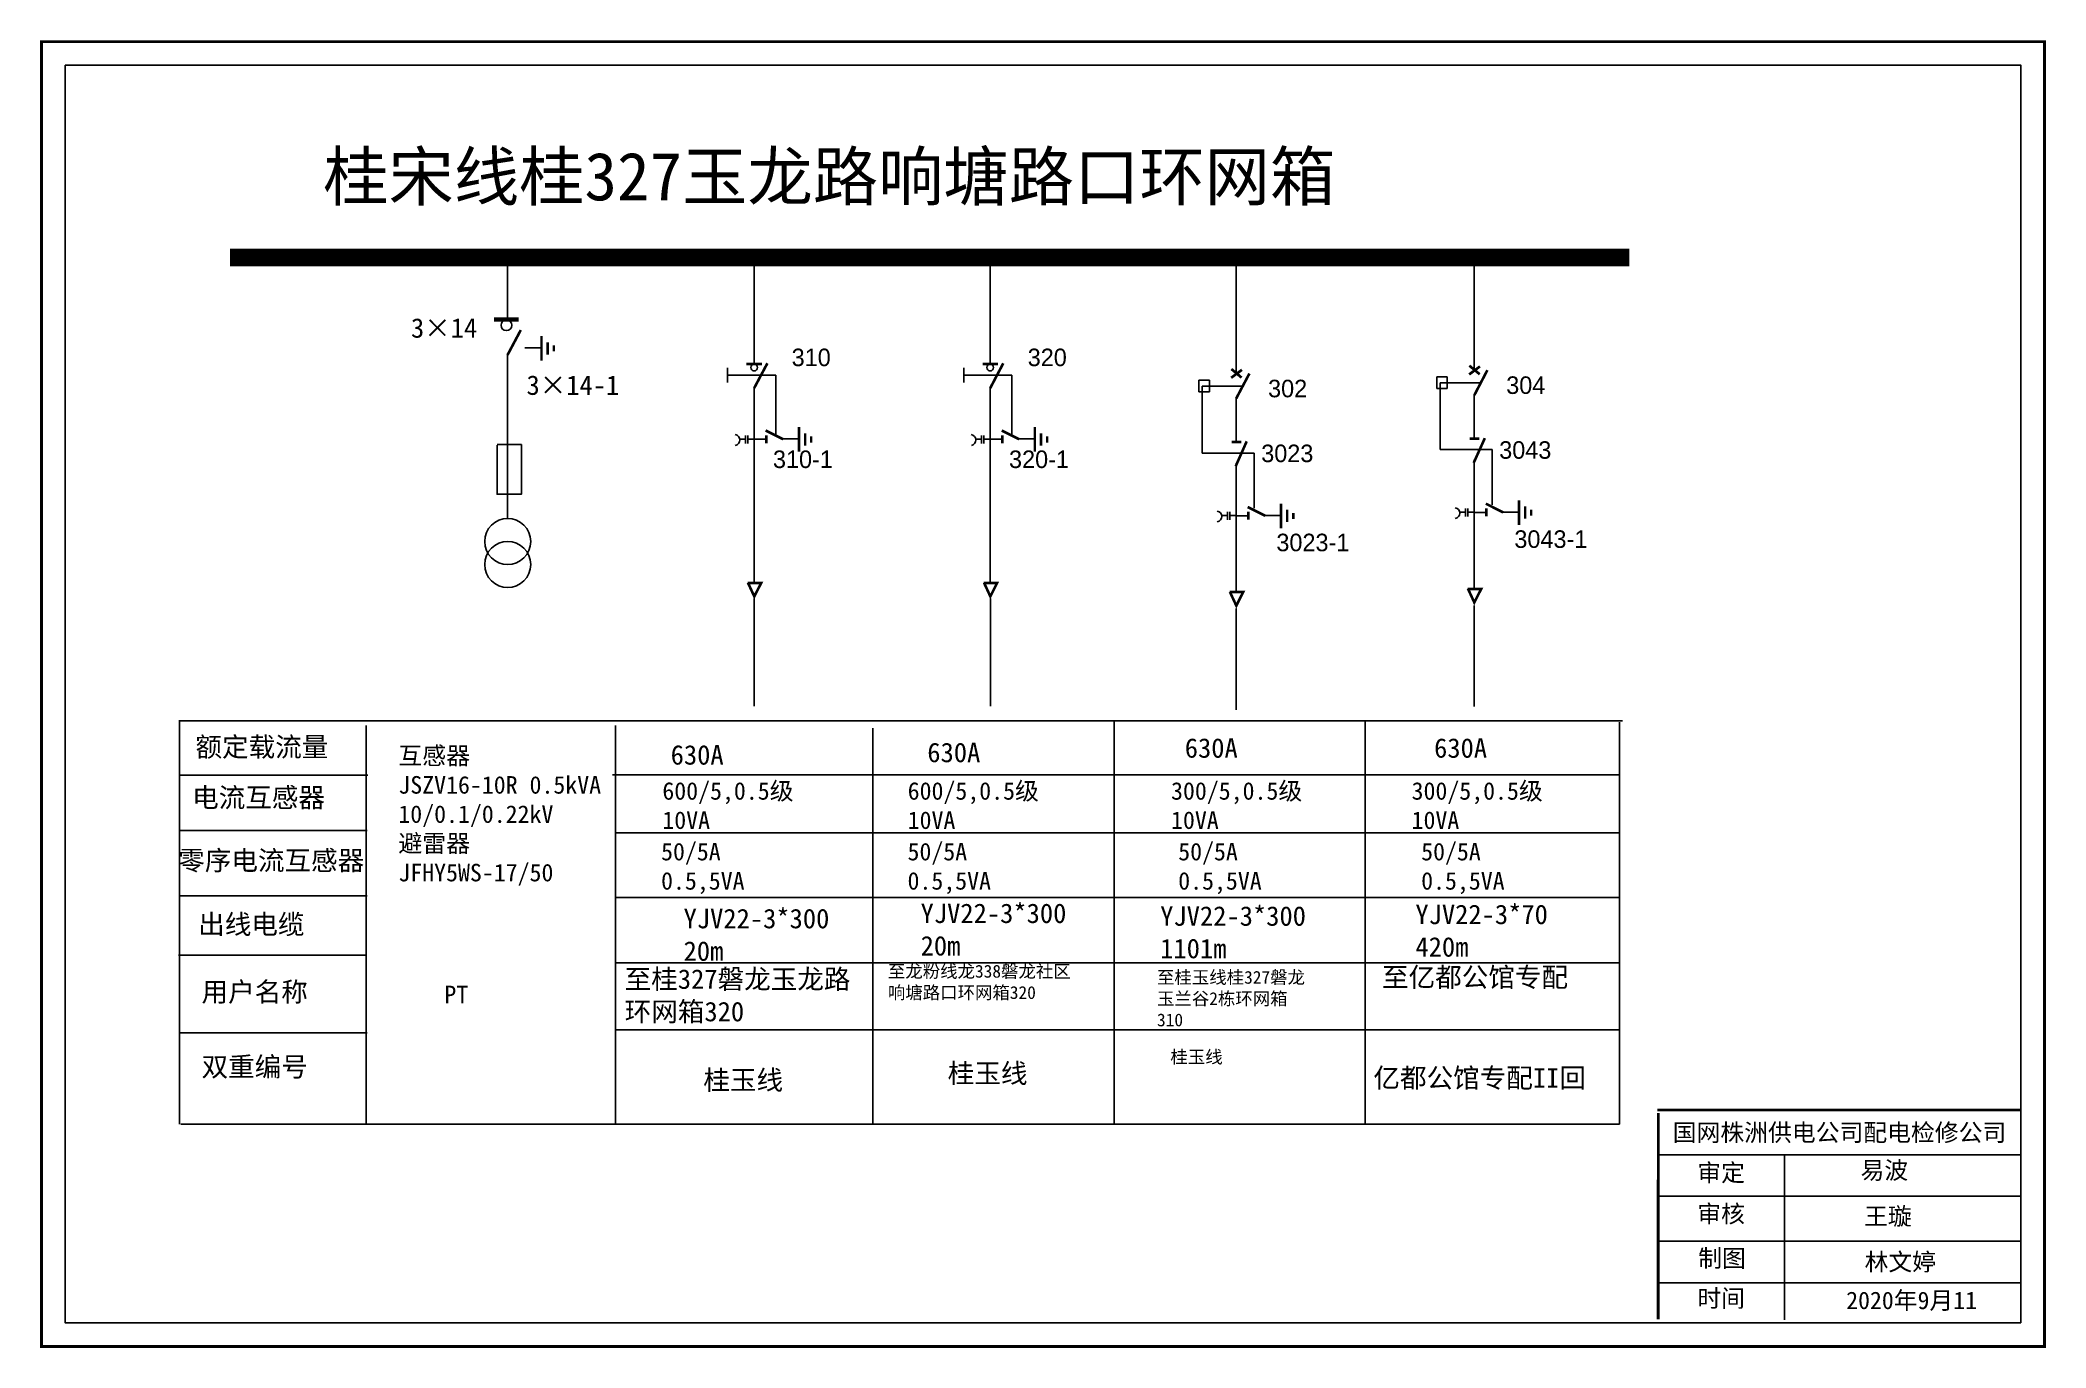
# Model space of a CAD drawing. Extents: x 1601 to 2099, y -464 to -160.
# Drawn here: x 1972.8 to 2098.5, y -242.2 to -160.3 of the extents above; entities that cross this region are included whole.
import ezdxf

# ---------------------------------------------------------------- set-up
doc = ezdxf.new("R2010")
doc.units = 0
doc.header["$LTSCALE"] = 0.774411
doc.linetypes.add('ACAD_ISO02W100', pattern=[15, 12, -3])
doc.linetypes.add('CENTER', pattern=[50.8, 31.75, -6.35, 6.35, -6.35])
doc.layers.get('0').update_dxf_attribs({"linetype": 'CONTINUOUS'})
doc.layers.add('2', color=7, linetype='CONTINUOUS')
doc.styles.add('hztxt_txtstyle_0.00_0_0', font='simkai.ttf')
doc.styles.add('hztxt_txtstyle_1.80_0_0', font='', dxfattribs={"height": 1.8, "bigfont": 'hztxt.shx'})
doc.styles.add('hztxt_txtstyle_2.70_0_0', font='simkai.ttf', dxfattribs={"height": 2.7})
doc.styles.add('KaiTi_txtstyle_1.22_0_0', font='simkai.ttf', dxfattribs={"height": 1.220356})
doc.styles.add('字体', font='simkai_0.ttf', dxfattribs={"height": 2.5})
doc.styles.get('hztxt_txtstyle_1.80_0_0').set_extended_font_data('hztxt')

msp = doc.modelspace()

# ---------------------------------------------------------------- texts
at = {"color": 0, "linetype": 'Continuous', "style": 'hztxt_txtstyle_2.70_0_0'}
for s, p in [('3×14', (1996.08, -178.97)), ('3×14-1', (2003.32, -182.55))]:
    msp.add_text(s, height=1.22, dxfattribs=at).set_placement(p)
at = {"color": 0, "style": 'hztxt_txtstyle_1.80_0_0'}
for s, p in [('310', (2019.93, -180.75)), ('320', (2034.72, -180.75)), ('302', (2049.78, -182.7)), ('304', (2064.7, -182.49)), ('3023', (2049.35, -186.76)), ('3043', (2064.26, -186.55)), ('310-1', (2018.76, -187.13)), ('320-1', (2033.55, -187.13)), ('3023-1', (2050.3, -192.34)), ('3043-1', (2065.21, -192.13))]:
    msp.add_text(s, height=1.098, dxfattribs=at).set_placement(p)
at = {"color": 0, "linetype": 'Continuous', "attachment_point": 1}
for s, insert, char_height, width, style in [(' 桂宋线桂327玉龙路响塘路口环网箱', (1988.54, -167.37), 3, 85.7498, '字体'), ('{\\fSimSun|b0|i0|c134|p2;额定载流量}', (1982.58, -203.98), 1.2204, 19.6738, 'hztxt_txtstyle_2.70_0_0'), ('\\A1;{\\fSimSun|b0|i0|c134|p2;互感器\\PJSZV16-10R 0.5kVA\\P10/0.1/0.22kV\\P避雷器\\PJFHY5WS-17/50}', (1995.29, -204.59), 1.0983, 20.2524, 'hztxt_txtstyle_2.70_0_0'), ('{\\fSimSun|b0|i0|c134|p2;630A}', (2012.35, -204.48), 1.2204, 19.6738, 'hztxt_txtstyle_2.70_0_0'), ('{\\fSimSun|b0|i0|c134|p2;630A}', (2028.43, -204.33), 1.2204, 19.6738, 'hztxt_txtstyle_2.70_0_0'), ('{\\fSimSun|b0|i0|c134|p2;630A}', (2044.56, -204.05), 1.2204, 19.6738, 'hztxt_txtstyle_2.70_0_0'), ('{\\fSimSun|b0|i0|c134|p2;630A}', (2060.18, -204.05), 1.2204, 19.6738, 'hztxt_txtstyle_2.70_0_0'), ('{\\fSimSun|b0|i0|c134|p2;电流互感器}', (1982.37, -207.15), 1.2204, 19.6738, 'hztxt_txtstyle_2.70_0_0'), ('\\A1;{\\fSimSun|b0|i0|c134|p2;600/5,0.5级\\P10VA}', (2011.83, -206.8), 1.0983, 20.2524, 'hztxt_txtstyle_2.70_0_0'), ('\\A1;{\\fSimSun|b0|i0|c134|p2;600/5,0.5级\\P10VA}', (2027.2, -206.8), 1.0983, 20.2524, 'hztxt_txtstyle_2.70_0_0'), ('\\A1;{\\fSimSun|b0|i0|c134|p2;300/5,0.5级\\P10VA}', (2043.7, -206.8), 1.0983, 20.2524, 'hztxt_txtstyle_2.70_0_0'), ('\\A1;{\\fSimSun|b0|i0|c134|p2;300/5,0.5级\\P10VA}', (2058.77, -206.8), 1.0983, 20.2524, 'hztxt_txtstyle_2.70_0_0'), ('{\\fSimSun|b0|i0|c134|p2;零序电流互感器}', (1981.5, -211.09), 1.2204, 19.6738, 'hztxt_txtstyle_2.70_0_0'), ('{\\fSimSun|b0|i0|c134|p2;50/5A\\P0.5,5VA}', (2011.75, -210.6), 1.0983, 19.6738, 'hztxt_txtstyle_2.70_0_0'), ('{\\fSimSun|b0|i0|c134|p2;50/5A\\P0.5,5VA}', (2027.19, -210.6), 1.0983, 19.6738, 'hztxt_txtstyle_2.70_0_0'), ('{\\fSimSun|b0|i0|c134|p2;50/5A\\P0.5,5VA}', (2044.15, -210.6), 1.0983, 19.6738, 'hztxt_txtstyle_2.70_0_0'), ('{\\fSimSun|b0|i0|c134|p2;50/5A\\P0.5,5VA}', (2059.37, -210.6), 1.0983, 19.6738, 'hztxt_txtstyle_2.70_0_0'), ('YJV22-3*300\\P20m', (2013.16, -214.73), 1.2204, 19.6738, 'hztxt_txtstyle_2.70_0_0'), ('YJV22-3*300\\P20m', (2028.01, -214.4), 1.2204, 19.6738, 'hztxt_txtstyle_2.70_0_0'), ('YJV22-3*300\\P1101m', (2043.02, -214.57), 1.2204, 19.6738, 'hztxt_txtstyle_2.70_0_0'), ('{\\fSimSun|b0|i0|c134|p2;出线电缆}', (1982.75, -215.09), 1.2204, 19.6738, 'hztxt_txtstyle_2.70_0_0'), ('{\\fSimSun|b0|i0|c134|p2;至桂327磐龙玉龙路环网箱320}', (2009.47, -218.52), 1.2204, 15.2993, 'hztxt_txtstyle_2.70_0_0'), ('{\\fSimSun|b0|i0|c134|p2;至龙粉线龙338磐龙社区响塘路口环网箱320}', (2025.96, -218.24), 0.8, 11.8804, 'hztxt_txtstyle_2.70_0_0'), ('至{\\fSimSun|b0|i0|c134|p2;桂玉线桂327磐龙玉兰谷2栋环网箱\\P}310', (2042.82, -218.62), 0.8, 9.8107, 'hztxt_txtstyle_2.70_0_0'), ('{\\fSimSun|b0|i0|c134|p2;用户名称}', (1982.96, -219.32), 1.2204, 19.6738, 'hztxt_txtstyle_2.70_0_0'), ('{\\fSimSun|b0|i0|c134|p2;PT}', (1998.17, -219.54), 1.1026, 8.5785, 'hztxt_txtstyle_0.00_0_0'), ('桂玉线', (2043.66, -223.6), 0.8, 9.8107, 'hztxt_txtstyle_2.70_0_0'), ('{\\fSimSun|b0|i0|c134|p2;双重编号}', (1982.96, -224.01), 1.2204, 19.6738, 'hztxt_txtstyle_2.70_0_0'), ('{\\fSimSun|b0|i0|c134|p2;桂玉线}', (2014.4, -224.84), 1.2204, 10.5639, 'hztxt_txtstyle_2.70_0_0'), ('{\\fSimSun|b0|i0|c134|p2;桂玉线}', (2029.71, -224.42), 1.2204, 10.5639, 'hztxt_txtstyle_2.70_0_0'), ('国网株洲供电公司配电检修公司', (2075.13, -228.19), 1.0944, 29.9201, '字体'), ('\\f\uffbfﾬￌﾣﾤ_GB2312|b0|i0|c134|p49;审定', (2076.67, -230.7), 1.0944, 8.5588, '字体'), ('易波', (2086.9, -230.55), 1.094, 8.5588, '字体'), ('\\f\uffbfﾬￌﾣﾤ_GB2312|b0|i0|c134|p49;审核', (2076.67, -233.28), 1.0944, 8.5588, '字体'), ('{\\fSimSun|b0|i0|c134|p2;王璇}', (2087.12, -233.43), 1.0944, 8.5588, '字体'), ('\\f\uffbfﾬￌﾣﾤ_GB2312|b0|i0|c134|p49;制图', (2076.73, -236.06), 1.0944, 8.5588, '字体'), ('{\\fSimSun|b0|i0|c134|p2;林文婷}', (2087.15, -236.29), 1.0944, 8.5588, '字体'), ('\\f\uffbfﾬￌﾣﾤ_GB2312|b0|i0|c134|p49;时间', (2076.67, -238.57), 1.0944, 8.5588, '字体'), ('2020{\\fSimSun|b0|i0|c134|p2;年}9{\\fSimSun|b0|i0|c134|p2;月11}', (2086, -238.7), 1.0944, 16.0081, '字体')]:
    msp.add_mtext(s, dxfattribs=dict(at, insert=insert, char_height=char_height, width=width, style=style))
at = {"color": 7, "linetype": 'Continuous', "attachment_point": 1, "style": 'KaiTi_txtstyle_1.22_0_0'}
for s, insert, char_height, width in [('YJV22-3*70\\P420m', (2059.01, -214.47), 1.22, 19.6738), ('{\\fSimSun|b0|i0|c134|p2;至亿都公馆专配}', (2056.92, -218.4), 1.2204, 15.2993)]:
    msp.add_mtext(s, dxfattribs=dict(at, insert=insert, char_height=char_height, width=width))
at = {"color": 7, "linetype": 'Continuous', "true_color": 0xffffff, "insert": (2056.38, -224.71), "char_height": 1.2204, "width": 19.6738, "attachment_point": 1, "style": 'hztxt_txtstyle_2.70_0_0'}
msp.add_mtext('{\\fSimSun|b0|i0|c134|p2;亿都公馆专配II回}', dxfattribs=at)

# ---------------------------------------------------------------- blocks, each defined once
blk = doc.blocks.new('JD')
for points in [[(-2, 0.2), (-2, -0.2), (2, 0.2), (2, -0.2)], [(1, -1.2), (1, -0.8), (-1, -1.2), (-1, -0.8)], [(-0.5, -1.8), (-0.5, -2.2), (0.5, -1.8), (0.5, -2.2)]]:
    blk.add_trace(points)

# ---------------------------------------------------------------- linework, layer by layer
at = {"color": 0}
for p, q in [((2002.12, -174.16), (2002.12, -177.77)), ((2017.58, -173.87), (2017.58, -180.59)), ((2032.37, -173.87), (2032.37, -180.59)), ((2047.78, -174.18), (2047.78, -181.23)), ((2062.7, -173.97), (2062.7, -181.03)), ((2003.21, -179.61), (2004.25, -179.61)), ((2002.13, -180.01), (2002.13, -190.27)), ((2017.58, -182.09), (2017.58, -194.3)), ((2032.37, -182.09), (2032.37, -194.3)), ((2045.44, -181.62), (2046.1, -181.62)), ((2045.44, -181.62), (2045.44, -182.35)), ((2046.1, -181.62), (2046.1, -182.35)), ((2060.35, -181.41), (2061.01, -181.41)), ((2060.35, -181.41), (2060.35, -182.14)), ((2060.35, -182.14), (2061.01, -182.14)), ((2061.01, -181.41), (2061.01, -182.14)), ((2045.44, -182.35), (2046.1, -182.35)), ((2047.78, -182.73), (2047.78, -185.46)), ((2062.7, -182.52), (2062.7, -185.25)), ((2017.58, -185.33), (2018.34, -185.33)), ((2019.34, -185.31), (2020.37, -185.31)), ((2032.37, -185.33), (2033.13, -185.33)), ((2034.12, -185.31), (2035.16, -185.31)), ((2047.78, -186.82), (2047.78, -194.85)), ((2062.7, -186.61), (2062.7, -194.65)), ((2047.78, -190.12), (2048.55, -190.12)), ((2049.54, -190.1), (2050.57, -190.1)), ((2062.7, -189.91), (2063.46, -189.91)), ((2064.45, -189.89), (2065.49, -189.89)), ((1993.38, -206.36), (1981.61, -206.36)), ((1993.34, -209.83), (1981.56, -209.83)), ((1993.34, -213.91), (1981.56, -213.91)), ((1993.29, -217.64), (1981.52, -217.64)), ((1993.34, -222.49), (1981.56, -222.49))]:
    msp.add_line(p, q, dxfattribs=at)
at = {"color": 0, "linetype": 'ACAD_ISO02W100'}
for p, q in [((2048.11, -182), (2045.65, -182)), ((2045.65, -182), (2045.65, -186.19)), ((2063.03, -181.79), (2060.56, -181.79)), ((2060.56, -181.79), (2060.56, -185.98)), ((2060.56, -185.98), (2063.81, -185.98)), ((2063.81, -185.98), (2063.81, -189.44)), ((2045.65, -186.19), (2048.9, -186.19)), ((2048.9, -186.19), (2048.9, -189.65))]:
    msp.add_line(p, q, dxfattribs=at)
at = {"color": 0, "linetype": 'CENTER'}
for p, q in [((2017.59, -195.29), (2017.59, -202.04)), ((2032.38, -195.29), (2032.38, -202.04)), ((2047.79, -195.93), (2047.79, -202.27)), ((2062.7, -195.73), (2062.7, -202.07))]:
    msp.add_line(p, q, dxfattribs=at)
at = {"color": 0, "linetype": 'Continuous'}
for p, q in [((1981.54, -202.97), (2071.98, -202.97)), ((1981.58, -228.21), (1981.58, -202.97)), ((1993.27, -203.25), (1993.27, -228.21)), ((2008.9, -203.25), (2008.9, -228.21)), ((2025.01, -203.41), (2025.01, -228.19)), ((2040.13, -203.02), (2040.13, -228.21)), ((2055.86, -203.02), (2055.86, -228.21)), ((2071.8, -203.04), (2071.8, -228.22)), ((2008.71, -206.34), (2071.8, -206.34)), ((2008.9, -209.97), (2071.8, -209.97)), ((2008.9, -214.02), (2071.8, -214.02)), ((2008.9, -218.12), (2071.8, -218.12)), ((2008.9, -222.3), (2071.8, -222.3)), ((2071.8, -228.21), (1981.66, -228.21)), ((2074.23, -230.13), (2096.98, -230.13)), ((2082.13, -230.13), (2082.13, -240.47)), ((2074.23, -232.72), (2096.98, -232.72)), ((2074.23, -235.55), (2096.98, -235.55)), ((2074.23, -238.14), (2096.98, -238.14))]:
    msp.add_line(p, q, dxfattribs=at)
at = {"color": 0, "linetype": 'Continuous', "const_width": 0.182}
msp.add_lwpolyline([(1972.94, -160.43), (2098.42, -160.43), (2098.42, -242.13), (1972.94, -242.13)], close=True, dxfattribs=at)
at = {"color": 0, "linetype": 'Continuous'}
msp.add_lwpolyline([(1974.41, -161.9), (2096.94, -161.9), (2096.94, -240.65), (1974.41, -240.65)], close=True, dxfattribs=at)
at = {"color": 0}
for points, const_width in [([(1984.74, -173.95), (2072.42, -173.95)], 1.1), ([(2001.29, -177.83), (2002.83, -177.83)], 0.261), ([(2002.13, -180.05), (2002.96, -178.49)], 0.165), ([(2017.1, -180.61), (2018.07, -180.61)], 0.165), ([(2017.58, -182.13), (2018.41, -180.57)], 0.165), ([(2031.89, -180.61), (2032.86, -180.61)], 0.165), ([(2032.37, -182.13), (2033.19, -180.57)], 0.165), ([(2047.48, -180.93), (2048.12, -181.47)], 0.165), ([(2047.47, -181.48), (2048.14, -180.98)], 0.165), ([(2062.38, -181.27), (2063.05, -180.77)], 0.165), ([(2062.39, -180.72), (2063.04, -181.26)], 0.165), ([(2062.7, -182.57), (2063.52, -181)], 0.165), ([(2047.78, -182.78), (2048.61, -181.21)], 0.165), ([(2018.3, -184.78), (2019.4, -185.33)], 0.165), ([(2033.09, -184.78), (2034.19, -185.33)], 0.165), ([(2018.34, -185.08), (2018.34, -185.59)], 0.165), ([(2033.13, -185.08), (2033.13, -185.59)], 0.165), ([(2047.49, -185.5), (2048.1, -185.5)], 0.165), ([(2047.75, -187.02), (2048.44, -185.46)], 0.165), ([(2062.4, -185.29), (2063.01, -185.29)], 0.165), ([(2062.66, -186.81), (2063.36, -185.26)], 0.165), ([(2048.5, -189.57), (2049.6, -190.12)], 0.165), ([(2063.42, -189.36), (2064.51, -189.91)], 0.165), ([(2063.46, -189.66), (2063.46, -190.16)], 0.165), ([(2048.55, -189.86), (2048.55, -190.37)], 0.165), ([(2017.18, -194.33), (2018.02, -194.33), (2017.59, -195.17), (2017.19, -194.31)], 0.165), ([(2031.97, -194.33), (2032.8, -194.33), (2032.38, -195.17), (2031.98, -194.31)], 0.165), ([(2062.29, -194.7), (2063.13, -194.7), (2062.7, -195.55), (2062.3, -194.68)], 0.165), ([(2047.38, -194.9), (2048.22, -194.9), (2047.79, -195.75), (2047.39, -194.89)], 0.165)]:
    msp.add_lwpolyline(points, dxfattribs=dict(at, const_width=const_width))
for points in [[(2015.92, -180.86), (2015.92, -181.78)], [(2030.71, -180.86), (2030.71, -181.78)], [(2001.48, -185.69), (2001.48, -188.77), (2003, -188.77), (2003, -185.66), (2001.48, -185.66)], [(2017.03, -185.32), (2016.68, -185.32)], [(2017.03, -185.09), (2017.03, -185.59)], [(2017.18, -185.09), (2017.18, -185.59)], [(2017.58, -185.32), (2017.18, -185.32)], [(2031.82, -185.32), (2031.47, -185.32)], [(2031.82, -185.09), (2031.82, -185.59)], [(2031.97, -185.09), (2031.97, -185.59)], [(2032.37, -185.32), (2031.97, -185.32)], [(2062.14, -189.67), (2062.14, -190.17)], [(2062.3, -189.67), (2062.3, -190.17)], [(2047.23, -190.11), (2046.88, -190.11)], [(2047.23, -189.88), (2047.23, -190.38)], [(2047.38, -189.88), (2047.38, -190.38)], [(2047.78, -190.11), (2047.38, -190.11)], [(2062.14, -189.9), (2061.8, -189.9)], [(2062.7, -189.9), (2062.3, -189.9)]]:
    msp.add_lwpolyline(points, dxfattribs=at)
at = {"color": 0, "linetype": 'ACAD_ISO02W100'}
for points in [[(2018.93, -185.07), (2018.93, -181.32), (2015.92, -181.32)], [(2033.72, -185.07), (2033.72, -181.32), (2030.71, -181.32)]]:
    msp.add_lwpolyline(points, dxfattribs=at)
at = {"color": 0}
for points in [[(2016.39, -185.04, -0.877934), (2016.4, -185.71)], [(2031.17, -185.04, -0.877934), (2031.19, -185.71)], [(2061.5, -189.62, -0.877934), (2061.51, -190.29)], [(2046.59, -189.83, -0.877934), (2046.6, -190.49)]]:
    msp.add_lwpolyline(points, format="xyb", dxfattribs=at)
at = {"color": 0, "linetype": 'Continuous', "const_width": 0.182}
for points in [[(2074.17, -227.33), (2096.92, -227.33)], [(2074.23, -227.52), (2074.22, -240.43)]]:
    msp.add_lwpolyline(points, dxfattribs=at)
at = {"color": 0}
for centre, radius in [((2002.06, -178.19), 0.335), ((2017.58, -180.84), 0.211), ((2032.37, -180.84), 0.211)]:
    msp.add_circle(centre, radius, dxfattribs=at)
at = {"layer": '2', "color": 0}
for centre in [(2002.14, -191.73), (2002.14, -193.17)]:
    msp.add_circle(centre, 1.44, dxfattribs=at)

# ---------------------------------------------------------------- block references
at = {"color": 0, "xscale": 0.3844120780053686, "yscale": 0.3844120780053686, "zscale": 0.3844120780054647, "rotation": 90}
for p in [(2004.26, -179.64), (2020.39, -185.34), (2035.17, -185.34), (2050.59, -190.13), (2065.5, -189.92)]:
    msp.add_blockref('JD', p, dxfattribs=at)

msp.set_redraw_order([(e.dxf.handle, doc.entitydb.next_handle()) for e in msp.query("TEXT MTEXT ATTDEF DIMENSION ARC_DIMENSION")])  # texts and dimensions are drawn at this point

doc.saveas('drawing.dxf')
